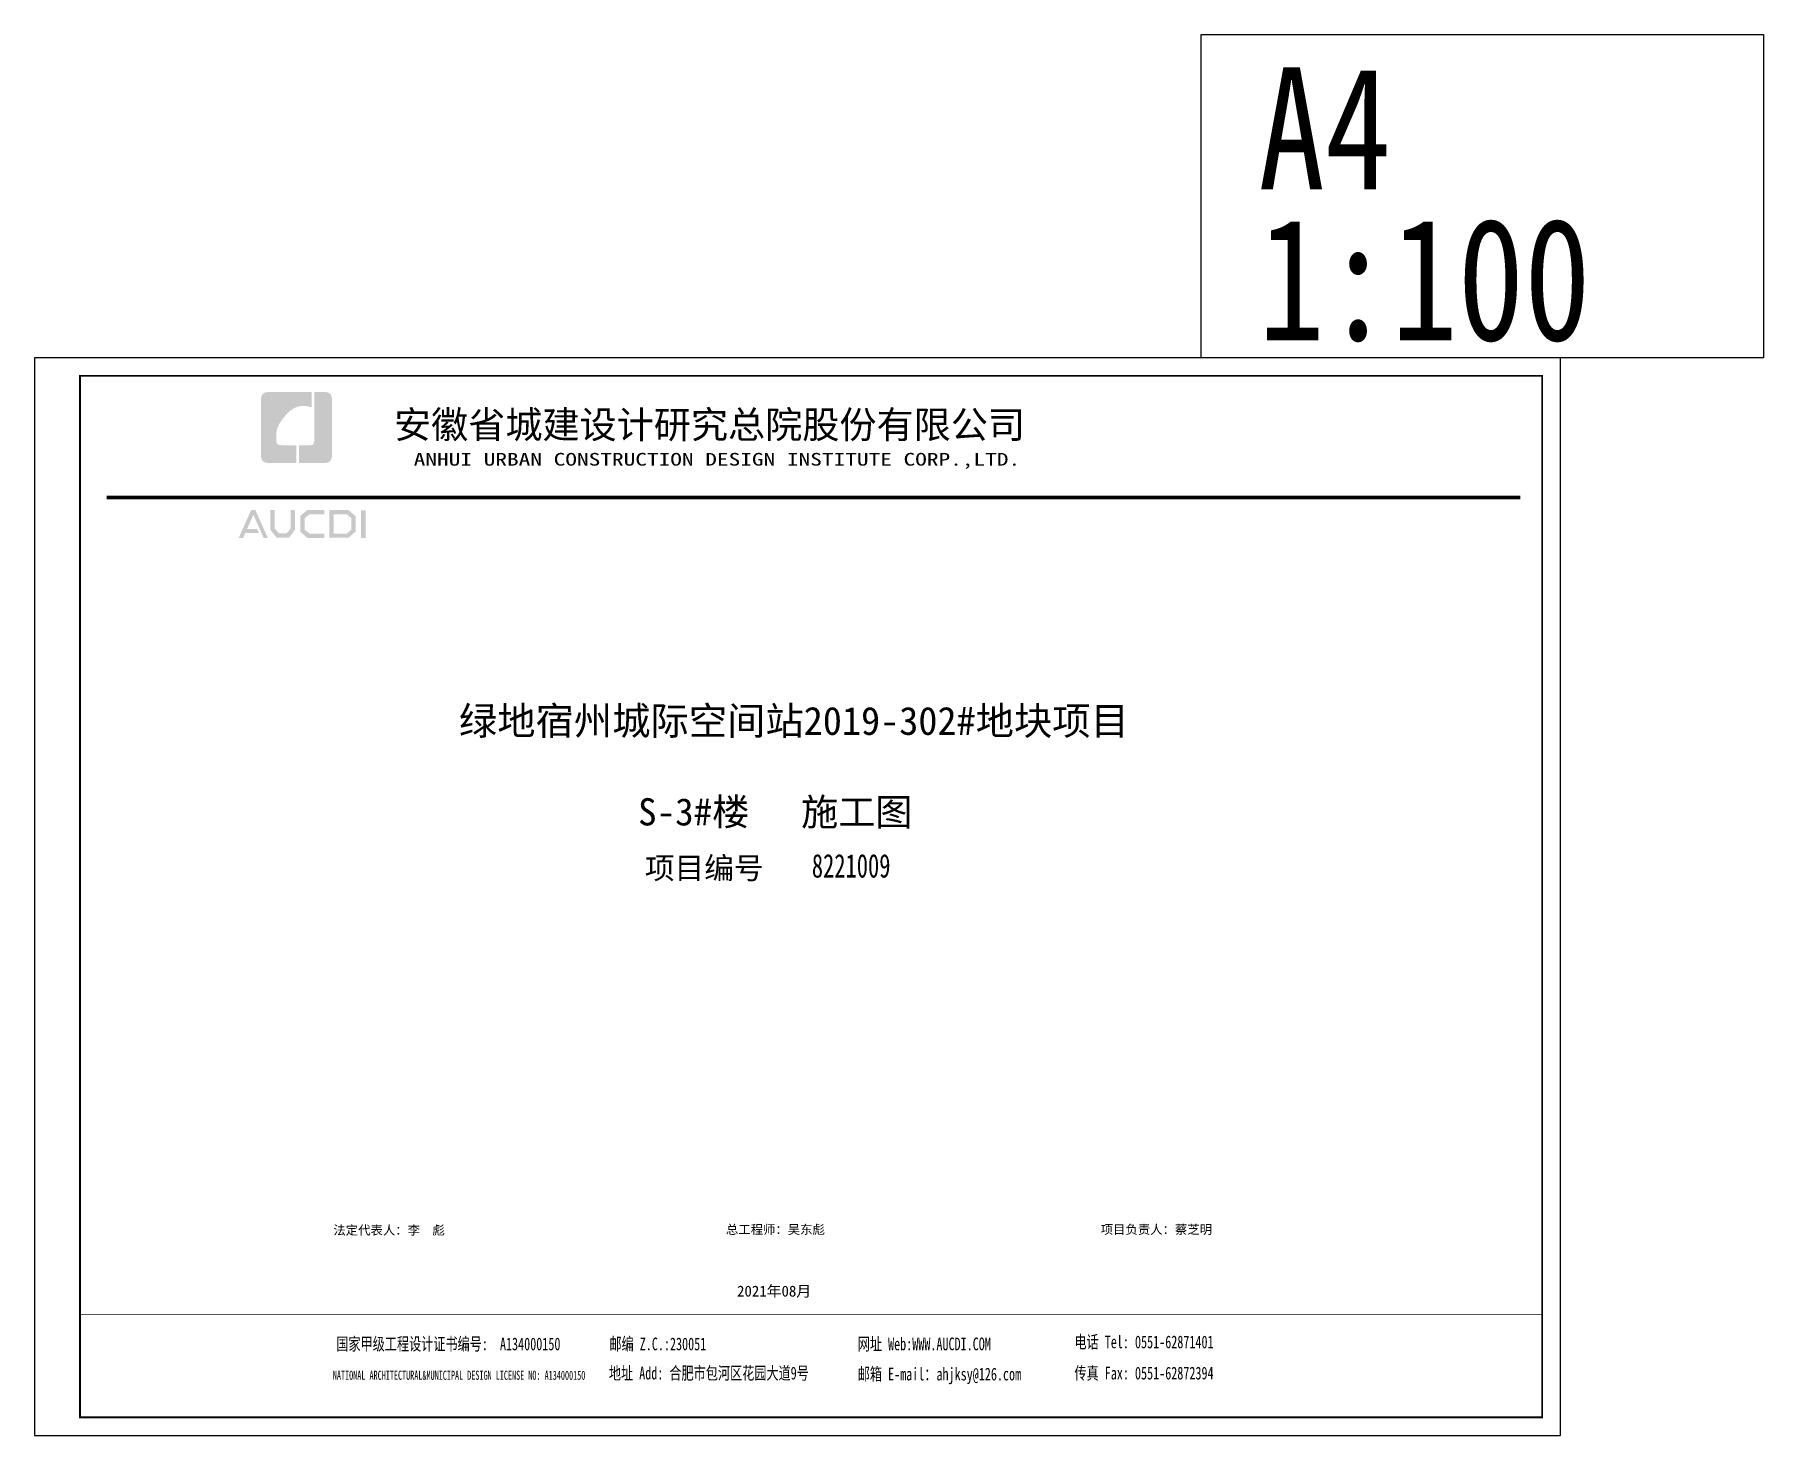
# Model space of a CAD drawing. Extents: x 1188826 to 1909461, y 608442 to 1651179.
# Drawn here: x 1643952 to 1739246, y 1498360 to 1575569 of the extents above; entities that cross this region are included whole.
import ezdxf
from ezdxf.enums import TextEntityAlignment as Align

# ---------------------------------------------------------------- set-up
doc = ezdxf.new("R2010")
doc.units = 0
doc.header["$LTSCALE"] = 1000
doc.header["$MEASUREMENT"] = 0
for name, color, linetype in [('text', 7, 'Continuous'), ('图框', 140, 'Continuous'), ('图签文字', 147, 'Continuous')]:
    doc.layers.add(name, color=color, linetype=linetype)
doc.layers.add('图签', color=147, linetype='Continuous', lineweight=18)
doc.styles.add('HT', font='simhei.ttf')
doc.styles.add('宋体', font='', dxfattribs={"height": 50})
doc.styles.add('建筑图签-1', font='simhei.ttf', dxfattribs={"width": 0.7})
doc.styles.add('黑体', font='simhei.ttf')
doc.styles.get('宋体').set_extended_font_data('SimSun')

msp = doc.modelspace()

# ---------------------------------------------------------------- texts
at = {"layer": 'text', "color": 2, "style": '黑体', "width": 0.8}
for s, p in [('A4', (1711409, 1567043)), ('1:100', (1711409, 1558717))]:
    msp.add_text(s, height=6729.5, dxfattribs=at).set_placement(p)
at = {"layer": '图签', "color": 7, "style": '宋体'}
msp.add_text('绿地宿州城际空间站2019-302#地块项目', height=1548.08, dxfattribs=at).set_placement((1667342, 1536971))
at = {"layer": '图签文字', "color": 7, "style": 'HT'}
msp.add_text('安徽省城建设计研究总院股份有限公司', height=1500, dxfattribs=at).set_placement((1663762, 1553320))
at = {"layer": '图签文字', "linetype": 'Continuous', "style": '建筑图签-1', "width": 1.35}
msp.add_text('ANHUI URBAN CONSTRUCTION DESIGN INSTITUTE CORP.,LTD.', height=700, dxfattribs=at).set_placement((1664849, 1551811))
at = {"layer": '图签文字', "color": 2, "style": '建筑图签-1'}
msp.add_text('S-3#楼', height=1500, dxfattribs=at).set_placement((1677219, 1531980))
msp.add_text('     施工图', height=1500, dxfattribs=at).set_placement((1686722, 1531970), align=Align.CENTER)
at = {"layer": '图签文字', "color": 7, "style": '建筑图签-1'}
msp.add_text('项目编号 ', height=1200, dxfattribs=at).set_placement((1681273, 1529032), align=Align.CENTER)
at = {"layer": '图签文字', "color": 6, "style": '建筑图签-1'}
for s, p in [('法定代表人：李  彪', (1660424, 1509424)), ('总工程师：吴东彪', (1682059, 1509463)), ('项目负责人：蔡芝明', (1702717, 1509463))]:
    msp.add_text(s, height=500, dxfattribs=at).set_placement(p)
msp.add_text('2021年08月', height=600, dxfattribs=at).set_placement((1684716, 1506015), align=Align.CENTER)
at = {"layer": '图签文字', "color": 7, "style": '建筑图签-1'}
for s, height, width, p in [('国家甲级工程设计证书编号:  A134000150', 700, 0.7, (1660584, 1503053)), ('邮编 Z.C.:230051', 700, 0.7, (1675639, 1503053)), ('网址 Web:WWW.AUCDI.COM', 700, 0.7, (1689325, 1503053)), ('电话 Tel: 0551-62871401', 700, 0.7, (1701269, 1503164)), ('NATIONAL ARCHITECTURAL&MUNICIPAL DESIGN LICENSE NO: A134000150', 500, 0.6, (1660392, 1501426)), ('地址 Add: 合肥市包河区花园大道9号', 700, 0.7, (1675608, 1501446)), ('邮箱 E-mail：ahjksy@126.com', 700, 0.7, (1689325, 1501392)), ('传真 Fax: 0551-62872394', 700, 0.7, (1701269, 1501446))]:
    msp.add_text(s, height=height, dxfattribs=dict(at, width=width)).set_placement(p)
at = {"layer": '图签文字', "color": 6, "insert": (1686795, 1530406), "char_height": 1300, "width": 14205.47, "attachment_point": 1, "style": '建筑图签-1'}
msp.add_mtext('8221009', dxfattribs=at)

# ---------------------------------------------------------------- blocks, each defined once
blk = doc.blocks.new('院标5')
h = blk.add_hatch(color=150)
h.dxf.hatch_style = 1
h.set_gradient(color1=(33, 113, 253), color2=(33, 113, 253), tint=1, name='INVCURVED')
edge = h.paths.add_edge_path()
edge.add_spline(control_points=[(145923, 117120), (145941, 117121), (145949, 117120), (145976, 117120), (145976, 117120), (145976, 117120), (146652, 117120), (146652, 117120), (146652, 117120), (146652, 117120), (146652, 116145), (146652, 116145), (146652, 116145), (146652, 116145), (145129, 116145), (145129, 116145), (145129, 116145), (144888, 116145), (144693, 116317), (144693, 116581), (144693, 116581), (144693, 116581), (144693, 119627), (144693, 119627), (144693, 119627), (144693, 119868), (144860, 120063), (145129, 120063), (145129, 120063), (145129, 120063), (147494, 120063), (147494, 120063), (147494, 120063), (147494, 120063), (147494, 119224), (147494, 119224), (147494, 119224), (147494, 119224), (146503, 119404), (145872, 118560), (145872, 118560), (145540, 118141), (145525, 117619), (145546, 117380), (145546, 117380), (145567, 117141), (145546, 117380), (145546, 117380), (145546, 117380), (145546, 117380), (145578, 117105), (145923, 117120)], knot_values=[0, 0, 0, 0, 0.071429, 0.071429, 0.071429, 0.107143, 0.142857, 0.142857, 0.142857, 0.178571, 0.214286, 0.214286, 0.214286, 0.25, 0.285714, 0.285714, 0.285714, 0.321429, 0.357143, 0.357143, 0.357143, 0.392857, 0.428571, 0.428571, 0.428571, 0.464286, 0.5, 0.5, 0.5, 0.535714, 0.571429, 0.571429, 0.571429, 0.607143, 0.642857, 0.642857, 0.642857, 0.678571, 0.714286, 0.714286, 0.714286, 0.75, 0.785714, 0.785714, 0.785714, 0.821429, 0.857143, 0.857143, 0.857143, 0.928571, 1, 1, 1, 1], degree=3, periodic=0)
h = blk.add_hatch(color=150)
h.dxf.hatch_style = 1
h.set_gradient(color1=(33, 113, 253), color2=(33, 113, 253), tint=1, name='INVCURVED')
edge = h.paths.add_edge_path()
edge.add_spline(control_points=[(148609, 119627), (148609, 119627), (148609, 116581), (148609, 116581), (148609, 116581), (148609, 116326), (148442, 116145), (148173, 116145), (148173, 116145), (148173, 116145), (146793, 116145), (146793, 116145), (146793, 116145), (146793, 116145), (146793, 117120), (146793, 117120), (146793, 117120), (146793, 117120), (147400, 117120), (147400, 117120), (147400, 117120), (147526, 117120), (147628, 117221), (147628, 117347), (147628, 117347), (147628, 117347), (147628, 120063), (147628, 120063), (147628, 120063), (147628, 120063), (148173, 120063), (148173, 120063), (148173, 120063), (148418, 120063), (148609, 119902), (148609, 119627)], knot_values=[0, 0, 0, 0, 0.1, 0.1, 0.1, 0.15, 0.2, 0.2, 0.2, 0.25, 0.3, 0.3, 0.3, 0.35, 0.4, 0.4, 0.4, 0.45, 0.5, 0.5, 0.5, 0.55, 0.6, 0.6, 0.6, 0.65, 0.7, 0.7, 0.7, 0.75, 0.8, 0.8, 0.8, 0.9, 1, 1, 1, 1], degree=3, periodic=0)

# ---------------------------------------------------------------- hatches: boundary and pattern name
at = {"layer": '图签文字'}
h = msp.add_hatch(color=256, dxfattribs=at)
h.paths.add_polyline_path([(1661947, 1549355), (1662198, 1549355), (1662198, 1547814), (1661947, 1547814)])
h.paths.add_polyline_path([(1660442, 1549121), (1660442, 1548069), (1661163, 1548069), (1661411, 1548283), (1661411, 1548920), (1661170, 1549121)], flags=16)
h.paths.add_polyline_path([(1660205, 1549358), (1660205, 1547833), (1661250, 1547833), (1661647, 1548174), (1661647, 1549030), (1661256, 1549358)])
h.paths.add_polyline_path([(1659920, 1549365), (1659920, 1549134), (1659105, 1549134), (1658840, 1548912), (1658840, 1548273), (1659105, 1548068), (1659924, 1548068), (1659924, 1547825), (1658997, 1547825), (1658592, 1548173), (1658592, 1549030), (1658988, 1549365)])
h.paths.add_polyline_path([(1656954, 1549361), (1657195, 1549361), (1657195, 1548340), (1657423, 1548077), (1657844, 1548077), (1658072, 1548340), (1658072, 1549361), (1658300, 1549361), (1658300, 1548266), (1657971, 1547832), (1657296, 1547832), (1656954, 1548270)])
h.paths.add_polyline_path([(1655890, 1549359), (1656124, 1549359), (1656808, 1547830), (1656577, 1547830), (1656014, 1549098), (1655664, 1548322), (1656207, 1548322), (1656328, 1548091), (1655566, 1548091), (1655449, 1547826), (1655202, 1547826)])

# ---------------------------------------------------------------- linework, layer by layer
at = {"layer": 'text', "color": 2}
msp.add_lwpolyline([(1739246, 1557760), (1708246, 1557760), (1708246, 1575569), (1739246, 1575569)], close=True, dxfattribs=at)
at = {"layer": '图框'}
msp.add_lwpolyline([(1643952, 1498360), (1728052, 1498360), (1728052, 1557760), (1643952, 1557760)], close=True, dxfattribs=at)
at = {"layer": '图框', "const_width": 100}
msp.add_lwpolyline([(1727052, 1499360), (1727052, 1556760), (1646452, 1556760), (1646452, 1499360)], close=True, dxfattribs=at)
at = {"layer": '图框'}
for points, const_width in [([(1647921, 1550062), (1725856, 1550062)], 200), ([(1646452, 1505011), (1727052, 1505011)], 39.6)]:
    msp.add_lwpolyline(points, dxfattribs=dict(at, const_width=const_width))

# ---------------------------------------------------------------- block references
msp.add_blockref('院标5', (1511736, 1435810))

msp.set_redraw_order([(e.dxf.handle, doc.entitydb.next_handle()) for e in msp.query("TEXT MTEXT ATTDEF DIMENSION ARC_DIMENSION")])  # texts and dimensions are drawn at this point

doc.saveas('drawing.dxf')
